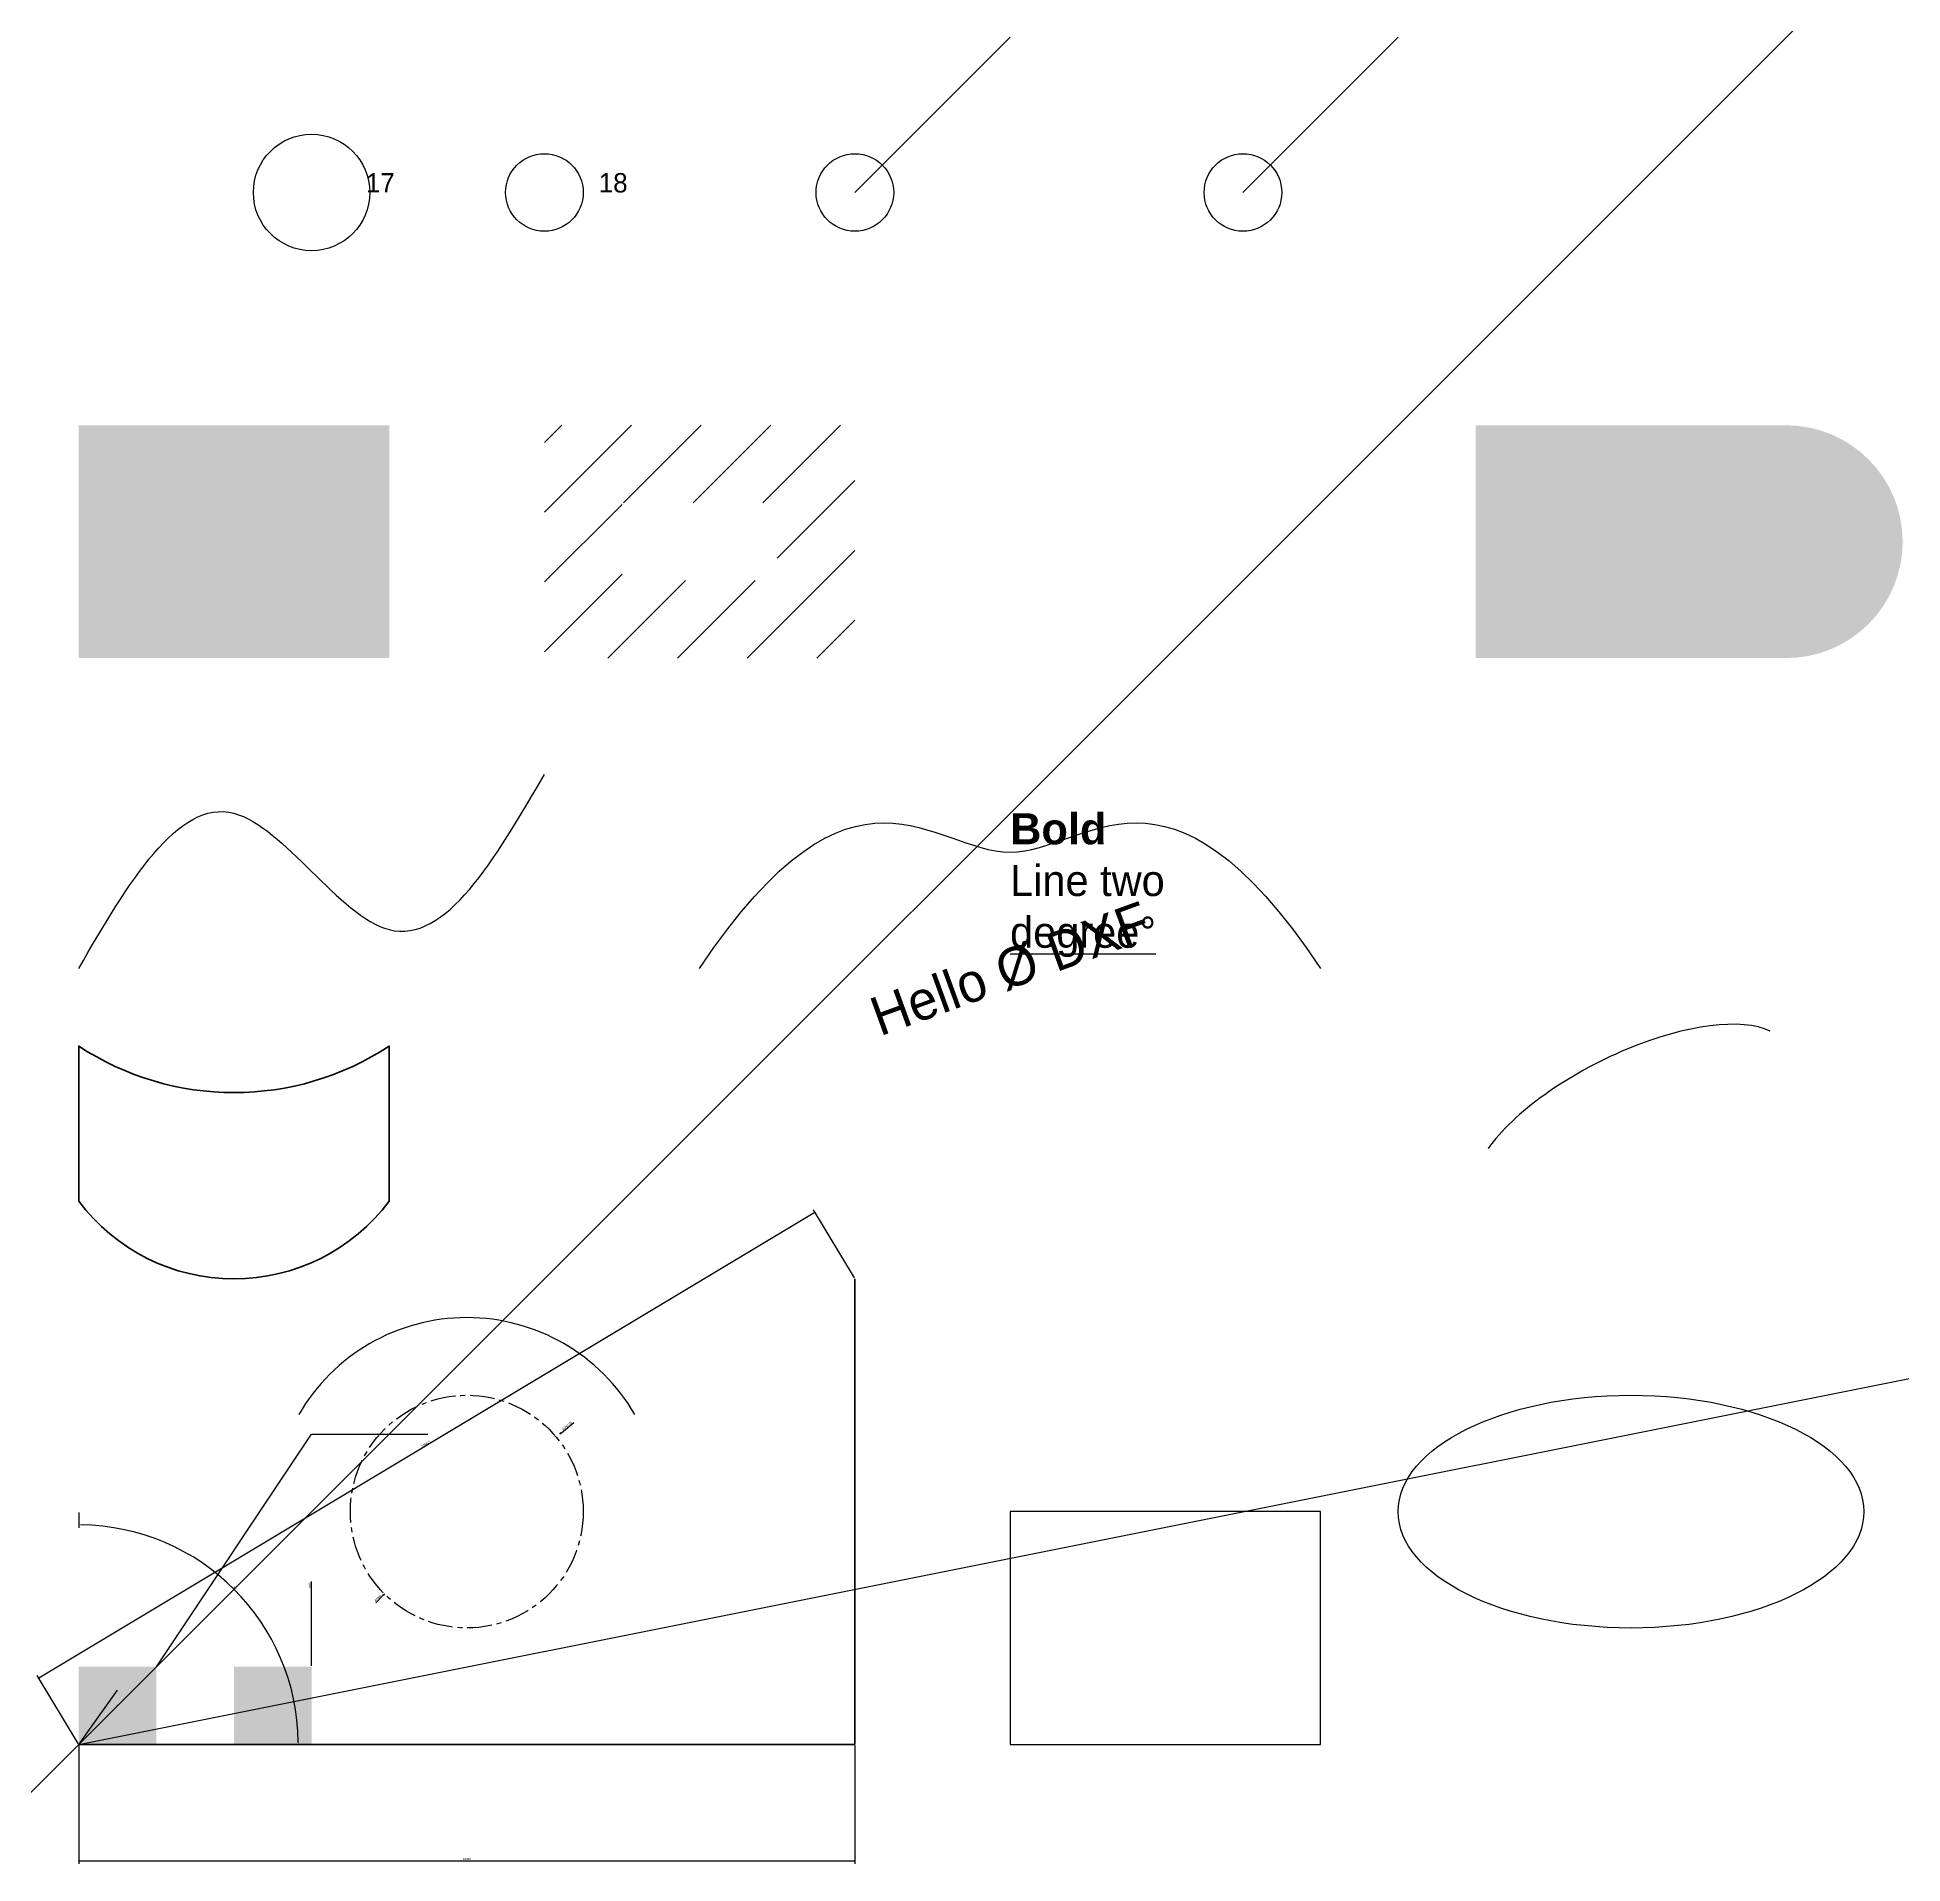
# Model space of a CAD drawing. Header units: millimetres. Extents: x -5 to 235, y -15 to 220.
import ezdxf
from ezdxf.enums import TextEntityAlignment as Align

# ---------------------------------------------------------------- set-up
doc = ezdxf.new("R2010")
doc.units = ezdxf.units.MM
doc.linetypes.add('CENTER', pattern=[5.08, 3.175, -0.635, 0.635, -0.635])
for name, color, linetype in [('Centre', 1, 'CENTER'), ('Dims', 2, 'Continuous'), ('Hidden', 3, 'Continuous'), ('Rgb', 7, 'Continuous')]:
    doc.layers.add(name, color=color, linetype=linetype)
doc.layers.add('Outline', color=7, linetype='Continuous', lineweight=50)
doc.styles.add('OpenSansCondensed-Light', font='OpenSansCondensed-Light.ttf')
doc.dimstyles.new('EZ_CURVED', dxfattribs={"dimtxt": 0.25, "dimasz": 0.25, "dimexe": 0.375, "dimexo": 0.125, "dimgap": 0.1, "dimtad": 1, "dimlfac": 100, "dimzin": 12, "dimdsep": 46, "dimtxsty": 'OpenSansCondensed-Light', "dimcen": 2.5, "dimazin": 2, "dimtfac": 0.5, "dimtmove": 2, "dimatfit": 3, "dimarcsym": 2})
doc.dimstyles.new('EZ_RADIUS', dxfattribs={"dimtxt": 0.25, "dimasz": 0.25, "dimexe": 0.375, "dimexo": 0.125, "dimgap": 0.1, "dimtad": 1, "dimlfac": 100, "dimzin": 12, "dimdsep": 46, "dimtxsty": 'OpenSansCondensed-Light', "dimblk": 'CLOSEDBLANK', "dimcen": 0, "dimazin": 3, "dimtfac": 0.5, "dimtofl": 0, "dimtmove": 1, "dimatfit": 3})
doc.dimstyles.new('EZDXF', dxfattribs={"dimtxt": 0.25, "dimasz": 0.175, "dimexe": 0.375, "dimexo": 0.125, "dimgap": 0.1, "dimtad": 1, "dimlfac": 100, "dimzin": 12, "dimdsep": 46, "dimtxsty": 'OpenSansCondensed-Light', "dimblk": 'ARCHTICK', "dimcen": 2.5, "dimazin": 3, "dimtfac": 0.5, "dimtmove": 2, "dimatfit": 3})

# ---------------------------------------------------------------- blocks, each defined once
blk = doc.blocks.new('_ARCHTICK')
at = {"color": 0, "linetype": 'BYBLOCK', "const_width": 0.15}
blk.add_lwpolyline([(-0.5, -0.5), (0.5, 0.5)], dxfattribs=at)
blk = doc.blocks.new('_CLOSEDBLANK')
at = {"color": 0, "linetype": 'BYBLOCK'}
blk.add_lwpolyline([(-1, 0.16), (0, 0), (-1, -0.16)], close=True, dxfattribs=at)
blk = doc.blocks.new('*D3')
blk.add_line((62.19, 40.16), (63.81, 41.5))
at = {"layer": 'Defpoints'}
for p in [(62, 40), (50, 30)]:
    blk.add_point(p, dxfattribs=at)
at = {"xscale": 0.25, "yscale": 0.25, "rotation": 219.80557109226518}
blk.add_blockref('_CLOSEDBLANK', (62, 40), dxfattribs=at)
at = {"insert": (62.89, 41.04), "char_height": 0.25, "attachment_point": 5, "rotation": 39.8056, "style": 'OpenSansCondensed-Light'}
blk.add_mtext('R1562.05', dxfattribs=at)
blk = doc.blocks.new('*D4')
blk.add_line((39.22, 19.22), (38.26, 18.26))
at = {"layer": 'Defpoints'}
for p in [(50, 30), (39.39, 19.39)]:
    blk.add_point(p, dxfattribs=at)
at = {"xscale": 0.25, "yscale": 0.25, "rotation": 45}
blk.add_blockref('_CLOSEDBLANK', (39.39, 19.39), dxfattribs=at)
at = {"insert": (38.54, 18.86), "char_height": 0.25, "attachment_point": 5, "rotation": 45, "style": 'OpenSansCondensed-Light'}
blk.add_mtext('%%c3000', dxfattribs=at)
blk = doc.blocks.new('TAG')
blk.add_circle((0, 0), 5)
blk.add_attdef('NUMBER', (7, 0), '', height=2.5)
blk = doc.blocks.new('NESTED')
blk.add_line((0, 0), (20, 20))
blk.add_blockref('TAG', (0, 0))
blk = doc.blocks.new('*U7')
blk.add_blockref('NESTED', (0, 0))

msp = doc.modelspace()

# ---------------------------------------------------------------- hatches: boundary and pattern name
msp.add_hatch(color=2).paths.add_polyline_path([(0, 140), (40, 140), (40, 170), (0, 170)])
h = msp.add_hatch()
h.set_pattern_fill('ANSI31', scale=2)
h.paths.add_polyline_path([(60, 140), (100, 140), (100, 170), (60, 170)])
h.paths.add_polyline_path([(70, 150), (90, 150), (90, 160), (70, 160)])
h = msp.add_hatch(color=5)
edge = h.paths.add_edge_path()
edge.add_line((180, 140), (220, 140))
edge.add_arc((220, 155), 15, 270, 90)
edge.add_line((220, 170), (180, 170))
edge.add_line((180, 170), (180, 140))

# ---------------------------------------------------------------- linework, layer by layer
msp.add_xline((0, 0), (0.707106781, 0.707106781))
msp.add_ray((0, 0), (0.980580676, 0.196116135))
msp.add_lwpolyline([(120, 0), (160, 0), (160, 30), (120, 30)], close=True)
msp.add_ellipse((200, 80), major_axis=(20, 10), ratio=0.4, start_param=0.3, end_param=2.5)
msp.add_ellipse((200, 30), major_axis=(30, 0), ratio=0.5)
msp.add_open_spline([(80, 100), (100, 130), (120, 100), (140, 130), (160, 100)], degree=3)
msp.add_spline([(0, 100), (20, 120), (40, 105), (60, 125)], degree=3)
msp.add_point((5, 5))
msp.add_solid([(0, 0), (10, 0), (0, 10), (10, 10)])
msp.add_trace([(20, 0), (30, 0), (20, 10), (30, 10)])
at = {"layer": 'Centre'}
msp.add_circle((50, 30), 15, dxfattribs=at)
at = {"layer": 'Hidden'}
msp.add_arc((50, 30), 25, 30, 150, dxfattribs=at)
at = {"layer": 'Outline', "color": 1}
msp.add_line((100, 0), (100, 60), dxfattribs=at)
at = {"layer": 'Outline'}
msp.add_line((0, 0), (100, 0), dxfattribs=at)
msp.add_lwpolyline([(0, 70, 0.5), (40, 70), (40, 90, -0.3), (0, 90)], format="xyb", close=True, dxfattribs=at)
at = {"layer": 'Rgb'}
msp.add_line((0, 0), (5, 7), dxfattribs=at)

# ---------------------------------------------------------------- block references
for name, p in [('NESTED', (100, 200)), ('*U7', (150, 200))]:
    msp.add_blockref(name, p)
ref = msp.add_blockref('TAG', (30, 200), dxfattribs=dict(xscale=1.5, yscale=1.5, rotation=30))
ref.add_attrib('NUMBER', '17', (37, 200), dxfattribs={"height": 2.5})
msp.add_blockref('TAG', (60, 200)).add_auto_attribs({'NUMBER': '18'})

# ---------------------------------------------------------------- texts
at = {"insert": (120, 120), "char_height": 4, "width": 60, "attachment_point": 1}
msp.add_mtext('{\\fArial|b1;Bold}\\PLine two\\P%%udegree%%d', dxfattribs=at)
at = {"layer": 'Dims'}
msp.add_text('Hello Ø DXF', height=5, rotation=20, dxfattribs=at).set_placement((120, 100), align=Align.MIDDLE_CENTER)

# ---------------------------------------------------------------- dimensions: what is measured, and where the dimension line sits
msp.add_linear_dim(base=(-5.14496, 8.57493), p1=(0, 0), p2=(100, 60), angle=30.9637565, dimstyle='EZDXF').render()
dim = msp.add_radius_dim(center=(50, 30), mpoint=(62, 40), dimstyle='EZ_RADIUS')
dim.commit()
dim.dimension.update_dxf_attribs({"geometry": '*D3', "text_midpoint": (62.89306, 41.0371)})
dim = msp.add_diameter_dim_2p(p1=(60.6066, 40.6066), p2=(39.3934, 19.3934), dimstyle='EZ_RADIUS')
dim.commit()
dim.dimension.update_dxf_attribs({"geometry": '*D4', "text_midpoint": (38.54487, 18.86307)})
msp.add_angular_dim_3p(base=(20, 20), center=(0, 0), p1=(30, 0), p2=(0, 30), dimstyle='EZ_CURVED').render()
msp.add_ordinate_dim(feature_location=(30, 10), offset=(0, 10), dtype=1, origin=(0, 0), dimstyle='EZDXF').render()
msp.add_linear_dim(base=(0, -15), p1=(0, 0), p2=(100, 0), dimstyle='EZDXF', dxfattribs=at).render()

# ---------------------------------------------------------------- leaders
msp.add_leader([(10, 10), (30, 40), (45, 40)], dimstyle='EZDXF', dxfattribs=at)

doc.saveas('drawing.dxf')
